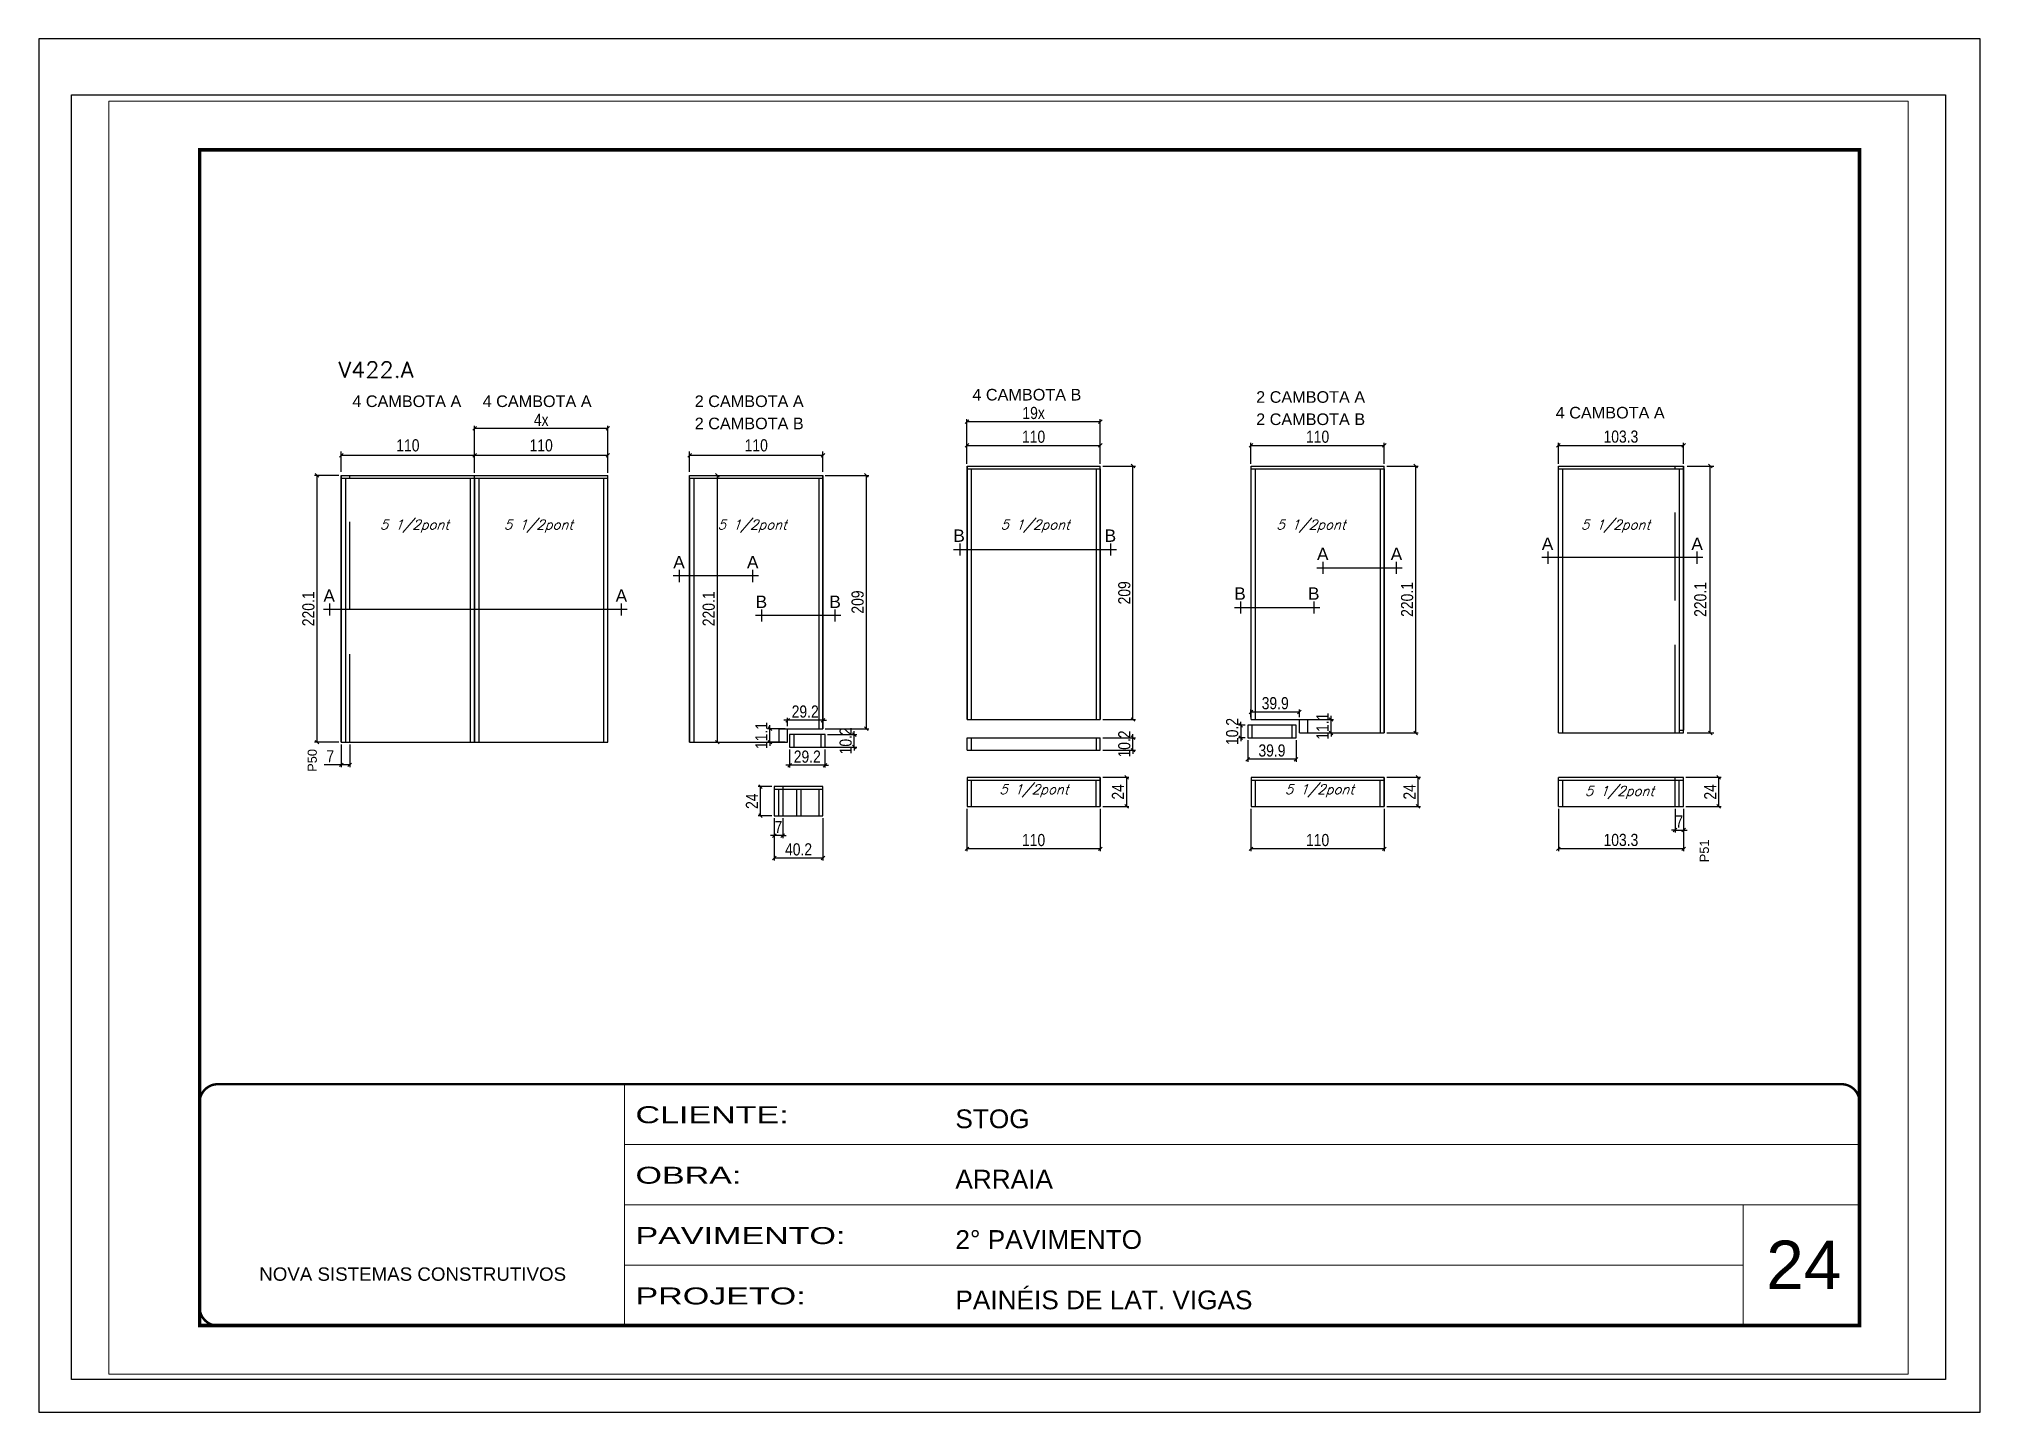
# Paper-space layout '01 (24)' of a CAD drawing. Extents: x -1 to 296, y 0 to 210.
# The model-space entities are those that its viewports show. They can reach past a viewport. Long polylines and large blocks are cut down to what shows.
import ezdxf
from ezdxf.enums import TextEntityAlignment as Align

# ---------------------------------------------------------------- set-up
doc = ezdxf.new("R2010")
doc.units = 0
for name, pattern in [('CONTINUO', [0]), ('DASHED', [0.75, 0.5, -0.25]), ('HIDDEN', [0.375, 0.25, -0.125])]:
    doc.linetypes.add(name, pattern=pattern)
doc.layers.get('0').update_dxf_attribs({"linetype": 'CONTINUOUS'})
doc.layers.get('Defpoints').update_dxf_attribs({"linetype": 'CONTINUOUS'})
for name, color, linetype, lineweight in [('CARIMBO', 255, 'CONTINUOUS', 9), ('Folhas', 255, 'CONTINUOUS', 9), ('SARRAFO DE PRESSAO', 251, 'DASHED', 9), ('Texto Seção', 7, 'CONTINUOUS', 15)]:
    doc.layers.add(name, color=color, linetype=linetype, lineweight=lineweight)
for name, color, linetype in [('COTA', 241, 'CONTINUOUS'), ('detalhes', 4, 'CONTINUOUS'), ('NOMENCLATURA', 7, 'CONTINUOUS'), ('Painéis', 200, 'CONTINUOUS'), ('SARR_2.2x7', 40, 'CONTINUOUS'), ('SARR_3.5x7', 81, 'CONTINUOUS'), ('texto', 7, 'CONTINUOUS')]:
    doc.layers.add(name, color=color, linetype=linetype)
doc.styles.add('ARIAL', font='arial.ttf')
doc.styles.add('COTA TECNICA', font='techl___.ttf', dxfattribs={"height": 10})
doc.styles.add('REGUA-120', font='ROMANS.shx', dxfattribs={"height": 15})
doc.styles.add('ROMANS', font='romans.shx')
doc.styles.add('Tecnologia', font='')
doc.styles.get('Tecnologia').set_extended_font_data('Forgotten Futurist')
doc.dimstyles.new('PAINEL', dxfattribs={"dimtxt": 10, "dimasz": 3, "dimexe": 3, "dimexo": 3, "dimgap": 3, "dimtad": 1, "dimdec": 1, "dimzin": 12, "dimdsep": 46, "dimtxsty": 'COTA TECNICA', "dimblk1": 'OBLIQUE', "dimblk2": 'OBLIQUE', "dimsah": 1, "dimcen": 0.9, "dimclrd": 4, "dimclre": 4, "dimclrt": 240, "dimadec": 1, "dimazin": 3, "dimtfac": 1, "dimtdec": 1, "dimtmove": 0, "dimatfit": 3, "dimfxl": 1, "dimtolj": 1, "dimtzin": 12, "dimarcsym": 0})

psp = doc.layouts.new('01 (24)')

msp = doc.modelspace()

# ---------------------------------------------------------------- texts
at = {"layer": 'CARIMBO', "style": 'ARIAL'}
msp.add_text('24', height=40, dxfattribs=at).set_placement((10395.07, 7673.82))
at = {"layer": 'detalhes', "color": 0, "linetype": 'Continuous', "style": 'ARIAL'}
for s, p in [('B', (9728.98, 8295.36)), ('B', (9853.85, 8295.36)), ('A', (10029.12, 8280.28)), ('A', (10089.95, 8280.28)), ('A', (10214.64, 8288.62)), ('A', (10338.11, 8288.62)), ('A', (9497.84, 8273.52)), ('A', (9558.67, 8273.52)), ('B', (9960.84, 8247.58)), ('B', (10021.67, 8247.58)), ('A', (9209.12, 8245.88)), ('A', (9450.28, 8245.88)), ('B', (9565.83, 8240.82)), ('B', (9626.66, 8240.82))]:
    msp.add_text(s, height=10.22, dxfattribs=at).set_placement(p, align=Align.MIDDLE_CENTER)
at = {"layer": 'NOMENCLATURA', "linetype": 'Continuous', "style": 'ARIAL'}
for s, p in [('4 CAMBOTA B', (9739.95, 8406.85)), ('2 CAMBOTA A', (9974.17, 8404.94)), ('4 CAMBOTA A', (9228.21, 8401.45)), ('4 CAMBOTA A', (9335.77, 8401.45)), ('2 CAMBOTA A', (9510.8, 8401.45)), ('2 CAMBOTA B', (9974.17, 8386.6)), ('4 CAMBOTA A', (10221.39, 8392.03)), ('2 CAMBOTA B', (9510.8, 8383.12))]:
    msp.add_text(s, height=9.5771, dxfattribs=at).set_placement(p)
for s, p in [('P50', (9198.9, 8100.53)), ('P51', (10347.84, 8025.93))]:
    msp.add_text(s, height=7.567, rotation=90, dxfattribs=at).set_placement(p)
at = {"layer": 'texto', "color": 2, "char_height": 8, "attachment_point": 5, "style": 'ROMANS'}
for insert in [(9279.53, 8303.18), (9381.9, 8303.18), (9558.27, 8303.18), (9791.83, 8303.18), (10019.45, 8303.18), (10270.81, 8303.18), (9790.79, 8084.83), (10026.44, 8084.83), (10274.08, 8083.47)]:
    msp.add_mtext('{\\Q19;\\C256;5 1/2pont}', dxfattribs=dict(at, insert=insert))
at = {"layer": 'Texto Seção', "style": 'REGUA-120', "width": 1.05}
msp.add_text('V422.A', height=13, dxfattribs=at).set_placement((9216.71, 8425.73))

# ---------------------------------------------------------------- blocks, each defined once
blk = doc.blocks.new('9999999999')
at = {"color": 30, "linetype": 'CONTINUO'}
for p, q in [((98564.6, 34230.2), (98564.6, 34429.4)), ((98564.6, 34379.6), (99584, 34379.6)), ((98564.6, 34329.8), (99488, 34329.8)), ((99584, 34329.8), (99488, 34329.8)), ((99488, 34329.8), (99488, 34230.2)), ((98564.6, 34280), (99488, 34280))]:
    blk.add_line(p, q, dxfattribs=at)
at = {"color": 30, "linetype": 'CONTINUO', "const_width": 2}
blk.add_lwpolyline([(99584, 34230.2), (99584, 34414.4, 0.414214), (99569, 34429.4), (98229, 34429.4, 0.414214), (98214, 34414.4), (98214, 34245.2, 0.414214), (98229, 34230.2), (99584, 34230.2)], format="xyb", dxfattribs=at)
at = {"layer": 'Folhas'}
blk.add_lwpolyline([(98139, 34190.2), (99624, 34190.2), (99624, 35240.2), (98139, 35240.2)], close=True, dxfattribs=at)
at = {"layer": 'Folhas', "color": 30, "const_width": 3}
blk.add_lwpolyline([(98214, 34230.2), (99584, 34230.2), (99584, 35200.2), (98214, 35200.2)], close=True, dxfattribs=at)
at = {"color": 7, "linetype": 'Continuous', "ltscale": 5, "style": 'ARIAL'}
for s, height, p in [('STOG', 15.48, (98837.7, 34393.1)), ('ARRAIA', 15.48, (98837.7, 34343.3)), ('2° PAVIMENTO', 15.483, (98837.7, 34293.5)), ('NOVA SISTEMAS CONSTRUTIVOS', 11.059, (98263.2, 34267.2)), ('PAINÉIS DE LAT. VIGAS', 15.483, (98837.7, 34243.7))]:
    blk.add_text(s, height=height, dxfattribs=at).set_placement(p)
at = {"layer": 'Folhas', "color": 7, "style": 'Tecnologia', "width": 1.5}
for s, p in [('CLIENTE:', (98573.7, 34397.2)), ('OBRA:', (98573.7, 34347.3)), ('PAVIMENTO:', (98573.7, 34297.5)), ('PROJETO:', (98573.7, 34247.7))]:
    blk.add_text(s, height=14, dxfattribs=at).set_placement(p)
blk = doc.blocks.new('_Oblique')
at = {"color": 0, "linetype": 'ByBlock', "lineweight": -2}
blk.add_line((-0.5, -0.5), (0.5, 0.5), dxfattribs=at)
blk = doc.blocks.new('*D1738')
at = {"layer": 'COTA', "color": 4, "linetype": 'ByBlock', "lineweight": -2, "transparency": 16777216}
for p, q in [((9219.1, 8348.1), (9219.1, 8364.7)), ((9329.1, 8348.1), (9329.1, 8364.7)), ((9219.1, 8361.7), (9329.1, 8361.7))]:
    blk.add_line(p, q, dxfattribs=at)
at = {"layer": 'Defpoints', "color": 0, "linetype": 'ByBlock', "transparency": 16777216}
for p in [(9329.1, 8361.7), (9219.1, 8345.1), (9329.1, 8345.1)]:
    blk.add_point(p, dxfattribs=at)
at = {"layer": 'COTA', "color": 4, "linetype": 'ByBlock', "lineweight": -2, "transparency": 16777216, "xscale": 3, "yscale": 3, "zscale": 3, "rotation": 180}
blk.add_blockref('_Oblique', (9219.1, 8361.7), dxfattribs=at)
at = {"layer": 'COTA', "color": 4, "linetype": 'ByBlock', "lineweight": -2, "transparency": 16777216, "xscale": 3, "yscale": 3, "zscale": 3}
blk.add_blockref('_Oblique', (9329.1, 8361.7), dxfattribs=at)
at = {"layer": 'COTA', "color": 240, "linetype": 'ByBlock', "transparency": 16777216, "insert": (9274.1, 8369.8), "char_height": 10, "attachment_point": 5, "style": 'COTA TECNICA'}
blk.add_mtext('\\A1;110', dxfattribs=at)
blk = doc.blocks.new('*D1739')
at = {"layer": 'COTA', "color": 4, "linetype": 'ByBlock', "lineweight": -2, "transparency": 16777216}
for p, q in [((9329.1, 8348.1), (9329.1, 8364.7)), ((9439.1, 8348.1), (9439.1, 8364.7)), ((9329.1, 8361.7), (9439.1, 8361.7))]:
    blk.add_line(p, q, dxfattribs=at)
at = {"layer": 'Defpoints', "color": 0, "linetype": 'ByBlock', "transparency": 16777216}
for p in [(9439.1, 8361.7), (9329.1, 8345.1), (9439.1, 8345.1)]:
    blk.add_point(p, dxfattribs=at)
at = {"layer": 'COTA', "color": 4, "linetype": 'ByBlock', "lineweight": -2, "transparency": 16777216, "xscale": 3, "yscale": 3, "zscale": 3, "rotation": 180}
blk.add_blockref('_Oblique', (9329.1, 8361.7), dxfattribs=at)
at = {"layer": 'COTA', "color": 4, "linetype": 'ByBlock', "lineweight": -2, "transparency": 16777216, "xscale": 3, "yscale": 3, "zscale": 3}
blk.add_blockref('_Oblique', (9439.1, 8361.7), dxfattribs=at)
at = {"layer": 'COTA', "color": 240, "linetype": 'ByBlock', "transparency": 16777216, "insert": (9384.1, 8369.8), "char_height": 10, "attachment_point": 5, "style": 'COTA TECNICA'}
blk.add_mtext('\\A1;110', dxfattribs=at)
blk = doc.blocks.new('*D1740')
at = {"layer": 'COTA', "color": 4, "linetype": 'ByBlock', "lineweight": -2, "transparency": 16777216}
for p, q in [((9506.6, 8348.1), (9506.6, 8364.7)), ((9616.6, 8348.1), (9616.6, 8364.7)), ((9506.6, 8361.7), (9616.6, 8361.7))]:
    blk.add_line(p, q, dxfattribs=at)
at = {"layer": 'Defpoints', "color": 0, "linetype": 'ByBlock', "transparency": 16777216}
for p in [(9616.6, 8361.7), (9506.6, 8345.1), (9616.6, 8345.1)]:
    blk.add_point(p, dxfattribs=at)
at = {"layer": 'COTA', "color": 4, "linetype": 'ByBlock', "lineweight": -2, "transparency": 16777216, "xscale": 3, "yscale": 3, "zscale": 3, "rotation": 180}
blk.add_blockref('_Oblique', (9506.6, 8361.7), dxfattribs=at)
at = {"layer": 'COTA', "color": 4, "linetype": 'ByBlock', "lineweight": -2, "transparency": 16777216, "xscale": 3, "yscale": 3, "zscale": 3}
blk.add_blockref('_Oblique', (9616.6, 8361.7), dxfattribs=at)
at = {"layer": 'COTA', "color": 240, "linetype": 'ByBlock', "transparency": 16777216, "insert": (9561.6, 8369.8), "char_height": 10, "attachment_point": 5, "style": 'COTA TECNICA'}
blk.add_mtext('\\A1;110', dxfattribs=at)
blk = doc.blocks.new('*D1742')
at = {"layer": 'COTA', "color": 4, "linetype": 'Continuous', "lineweight": -2, "transparency": 16777216}
for p, q in [((9329.1, 8347.1), (9329.1, 8385.9)), ((9329.1, 8383.9), (9439.1, 8383.9)), ((9439.1, 8347.1), (9439.1, 8385.9))]:
    blk.add_line(p, q, dxfattribs=at)
at = {"layer": 'Defpoints', "color": 0, "linetype": 'Continuous', "transparency": 16777216}
for p in [(9439.1, 8383.9), (9329.1, 8345.1), (9439.1, 8345.1)]:
    blk.add_point(p, dxfattribs=at)
at = {"layer": 'COTA', "color": 4, "linetype": 'Continuous', "lineweight": -2, "transparency": 16777216, "xscale": 3, "yscale": 3, "zscale": 3, "rotation": 180}
blk.add_blockref('_Oblique', (9329.1, 8383.9), dxfattribs=at)
at = {"layer": 'COTA', "color": 4, "linetype": 'Continuous', "lineweight": -2, "transparency": 16777216, "xscale": 3, "yscale": 3, "zscale": 3}
blk.add_blockref('_Oblique', (9439.1, 8383.9), dxfattribs=at)
at = {"layer": 'COTA', "color": 240, "linetype": 'Continuous', "transparency": 16777216, "insert": (9384.1, 8390.9), "char_height": 10, "attachment_point": 5, "style": 'COTA TECNICA'}
blk.add_mtext('\\A1;4x', dxfattribs=at)
blk = doc.blocks.new('*D1743')
at = {"layer": 'COTA', "color": 4, "linetype": 'Continuous', "lineweight": -2, "transparency": 16777216}
for p, q in [((9219.1, 8123), (9219.1, 8104.3)), ((9226.1, 8123), (9226.1, 8104.3)), ((9219.1, 8106.3), (9205.1, 8106.3)), ((9226.1, 8106.3), (9219.1, 8106.3))]:
    blk.add_line(p, q, dxfattribs=at)
at = {"layer": 'Defpoints', "color": 0, "linetype": 'Continuous', "transparency": 16777216}
for p in [(9219.1, 8125), (9226.1, 8125), (9226.1, 8106.3)]:
    blk.add_point(p, dxfattribs=at)
at = {"layer": 'COTA', "color": 4, "linetype": 'Continuous', "lineweight": -2, "transparency": 16777216, "xscale": 3, "yscale": 3, "zscale": 3, "rotation": 180}
blk.add_blockref('_Oblique', (9219.1, 8106.3), dxfattribs=at)
at = {"layer": 'COTA', "color": 4, "linetype": 'Continuous', "lineweight": -2, "transparency": 16777216, "xscale": 3, "yscale": 3, "zscale": 3}
blk.add_blockref('_Oblique', (9226.1, 8106.3), dxfattribs=at)
at = {"layer": 'COTA', "color": 240, "linetype": 'Continuous', "transparency": 16777216, "insert": (9210, 8113.4), "char_height": 10, "attachment_point": 5, "style": 'COTA TECNICA'}
blk.add_mtext('\\A1;7', dxfattribs=at)
blk = doc.blocks.new('*D1744')
at = {"layer": 'COTA', "color": 4, "linetype": 'Continuous', "lineweight": -2, "transparency": 16777216}
for p, q in [((9576.4, 8062.3), (9576.4, 8027.4)), ((9616.6, 8062.3), (9616.6, 8027.4)), ((9616.6, 8029.4), (9576.4, 8029.4))]:
    blk.add_line(p, q, dxfattribs=at)
at = {"layer": 'Defpoints', "color": 0, "linetype": 'Continuous', "transparency": 16777216}
for p in [(9576.4, 8064.3), (9616.6, 8064.3), (9576.4, 8029.4)]:
    blk.add_point(p, dxfattribs=at)
at = {"layer": 'COTA', "color": 4, "linetype": 'Continuous', "lineweight": -2, "transparency": 16777216, "xscale": 3, "yscale": 3, "zscale": 3, "rotation": 180}
blk.add_blockref('_Oblique', (9576.4, 8029.4), dxfattribs=at)
at = {"layer": 'COTA', "color": 4, "linetype": 'Continuous', "lineweight": -2, "transparency": 16777216, "xscale": 3, "yscale": 3, "zscale": 3}
blk.add_blockref('_Oblique', (9616.6, 8029.4), dxfattribs=at)
at = {"layer": 'COTA', "color": 240, "linetype": 'Continuous', "transparency": 16777216, "insert": (9596.5, 8036.5), "char_height": 10, "attachment_point": 5, "style": 'COTA TECNICA'}
blk.add_mtext('\\A1;40.2', dxfattribs=at)
blk = doc.blocks.new('*D1745')
at = {"layer": 'COTA', "color": 4, "linetype": 'Continuous', "lineweight": -2, "transparency": 16777216}
for p, q in [((9576.4, 8062.3), (9576.4, 8045.9)), ((9583.4, 8062.3), (9583.4, 8045.9)), ((9576.4, 8047.9), (9573.4, 8047.9)), ((9583.4, 8047.9), (9576.4, 8047.9)), ((9583.4, 8047.9), (9586.4, 8047.9))]:
    blk.add_line(p, q, dxfattribs=at)
at = {"layer": 'Defpoints', "color": 0, "linetype": 'Continuous', "transparency": 16777216}
for p in [(9576.4, 8064.3), (9583.4, 8064.3), (9576.4, 8047.9)]:
    blk.add_point(p, dxfattribs=at)
at = {"layer": 'COTA', "color": 4, "linetype": 'Continuous', "lineweight": -2, "transparency": 16777216, "xscale": 3, "yscale": 3, "zscale": 3}
blk.add_blockref('_Oblique', (9576.4, 8047.9), dxfattribs=at)
at = {"layer": 'COTA', "color": 4, "linetype": 'Continuous', "lineweight": -2, "transparency": 16777216, "xscale": 3, "yscale": 3, "zscale": 3, "rotation": 180}
blk.add_blockref('_Oblique', (9583.4, 8047.9), dxfattribs=at)
at = {"layer": 'COTA', "color": 240, "linetype": 'Continuous', "transparency": 16777216, "insert": (9579.9, 8055), "char_height": 10, "attachment_point": 5, "style": 'COTA TECNICA'}
blk.add_mtext('\\A1;7', dxfattribs=at)
blk = doc.blocks.new('*D1746')
at = {"layer": 'COTA', "color": 4, "linetype": 'Continuous', "lineweight": -2, "transparency": 16777216}
for p, q in [((9217.1, 8345.1), (9197.1, 8345.1)), ((9199.1, 8125), (9199.1, 8345.1)), ((9217.1, 8125), (9197.1, 8125))]:
    blk.add_line(p, q, dxfattribs=at)
at = {"layer": 'Defpoints', "color": 0, "linetype": 'Continuous', "transparency": 16777216}
for p in [(9199.1, 8345.1), (9219.1, 8345.1), (9219.1, 8125)]:
    blk.add_point(p, dxfattribs=at)
at = {"layer": 'COTA', "color": 4, "linetype": 'Continuous', "lineweight": -2, "transparency": 16777216, "xscale": 3, "yscale": 3, "zscale": 3}
for p, rotation in [((9199.1, 8345.1), 90), ((9199.1, 8125), 270)]:
    blk.add_blockref('_Oblique', p, dxfattribs=dict(at, rotation=rotation))
at = {"layer": 'COTA', "color": 240, "linetype": 'Continuous', "transparency": 16777216, "insert": (9192, 8235), "char_height": 10, "attachment_point": 5, "rotation": 90, "style": 'COTA TECNICA'}
blk.add_mtext('\\A1;220.1', dxfattribs=at)
blk = doc.blocks.new('*D1747')
at = {"layer": 'COTA', "color": 4, "linetype": 'ByBlock', "lineweight": -2, "transparency": 16777216}
for p, q in [((10329.9, 8352.7), (10351.9, 8352.7)), ((10348.9, 8132.6), (10348.9, 8352.7)), ((10329.9, 8132.6), (10351.9, 8132.6))]:
    blk.add_line(p, q, dxfattribs=at)
at = {"layer": 'Defpoints', "color": 0, "linetype": 'ByBlock', "transparency": 16777216}
for p in [(10326.9, 8352.7), (10348.9, 8352.7), (10326.9, 8132.6)]:
    blk.add_point(p, dxfattribs=at)
at = {"layer": 'COTA', "color": 4, "linetype": 'ByBlock', "lineweight": -2, "transparency": 16777216, "xscale": 3, "yscale": 3, "zscale": 3}
for p, rotation in [((10348.9, 8352.7), 90), ((10348.9, 8132.6), 270)]:
    blk.add_blockref('_Oblique', p, dxfattribs=dict(at, rotation=rotation))
at = {"layer": 'COTA', "color": 240, "linetype": 'ByBlock', "transparency": 16777216, "insert": (10340.8, 8242.7), "char_height": 10, "attachment_point": 5, "rotation": 90, "style": 'COTA TECNICA'}
blk.add_mtext('\\A1;220.1', dxfattribs=at)
blk = doc.blocks.new('*D1741')
at = {"layer": 'COTA', "color": 4, "linetype": 'Continuous', "lineweight": -2, "transparency": 16777216}
for p, q in [((9618.6, 8345.1), (9654.5, 8345.1)), ((9652.5, 8136.1), (9652.5, 8345.1)), ((9618.6, 8136.1), (9654.5, 8136.1))]:
    blk.add_line(p, q, dxfattribs=at)
at = {"layer": 'Defpoints', "color": 0, "linetype": 'Continuous', "transparency": 16777216}
for p in [(9616.6, 8345.1), (9652.5, 8345.1), (9616.6, 8136.1)]:
    blk.add_point(p, dxfattribs=at)
at = {"layer": 'COTA', "color": 4, "linetype": 'Continuous', "lineweight": -2, "transparency": 16777216, "xscale": 3, "yscale": 3, "zscale": 3}
for p, rotation in [((9652.5, 8345.1), 90), ((9652.5, 8136.1), 270)]:
    blk.add_blockref('_Oblique', p, dxfattribs=dict(at, rotation=rotation))
at = {"layer": 'COTA', "color": 240, "linetype": 'Continuous', "transparency": 16777216, "insert": (9645.3, 8240.6), "char_height": 10, "attachment_point": 5, "rotation": 90, "style": 'COTA TECNICA'}
blk.add_mtext('\\A1;209', dxfattribs=at)
blk = doc.blocks.new('*D1749')
at = {"layer": 'COTA', "color": 4, "linetype": 'Continuous', "lineweight": -2, "transparency": 16777216}
for p, q in [((9735.5, 8354.7), (9735.5, 8371.8)), ((9735.5, 8369.8), (9845.5, 8369.8)), ((9845.5, 8354.7), (9845.5, 8371.8))]:
    blk.add_line(p, q, dxfattribs=at)
at = {"layer": 'Defpoints', "color": 0, "linetype": 'Continuous', "transparency": 16777216}
for p in [(9845.5, 8369.8), (9735.5, 8352.7), (9845.5, 8352.7)]:
    blk.add_point(p, dxfattribs=at)
at = {"layer": 'COTA', "color": 4, "linetype": 'Continuous', "lineweight": -2, "transparency": 16777216, "xscale": 3, "yscale": 3, "zscale": 3, "rotation": 180}
blk.add_blockref('_Oblique', (9735.5, 8369.8), dxfattribs=at)
at = {"layer": 'COTA', "color": 4, "linetype": 'Continuous', "lineweight": -2, "transparency": 16777216, "xscale": 3, "yscale": 3, "zscale": 3}
blk.add_blockref('_Oblique', (9845.5, 8369.8), dxfattribs=at)
at = {"layer": 'COTA', "color": 240, "linetype": 'Continuous', "transparency": 16777216, "insert": (9790.5, 8376.9), "char_height": 10, "attachment_point": 5, "style": 'COTA TECNICA'}
blk.add_mtext('\\A1;110', dxfattribs=at)
blk = doc.blocks.new('*D1750')
at = {"layer": 'COTA', "color": 4, "linetype": 'Continuous', "lineweight": -2, "transparency": 16777216}
for p, q in [((9735.5, 8354.7), (9735.5, 8391.4)), ((9735.5, 8389.4), (9845.5, 8389.4)), ((9845.5, 8354.7), (9845.5, 8391.4))]:
    blk.add_line(p, q, dxfattribs=at)
at = {"layer": 'Defpoints', "color": 0, "linetype": 'Continuous', "transparency": 16777216}
for p in [(9845.5, 8389.4), (9735.5, 8352.7), (9845.5, 8352.7)]:
    blk.add_point(p, dxfattribs=at)
at = {"layer": 'COTA', "color": 4, "linetype": 'Continuous', "lineweight": -2, "transparency": 16777216, "xscale": 3, "yscale": 3, "zscale": 3, "rotation": 180}
blk.add_blockref('_Oblique', (9735.5, 8389.4), dxfattribs=at)
at = {"layer": 'COTA', "color": 4, "linetype": 'Continuous', "lineweight": -2, "transparency": 16777216, "xscale": 3, "yscale": 3, "zscale": 3}
blk.add_blockref('_Oblique', (9845.5, 8389.4), dxfattribs=at)
at = {"layer": 'COTA', "color": 240, "linetype": 'Continuous', "transparency": 16777216, "insert": (9790.5, 8396.5), "char_height": 10, "attachment_point": 5, "style": 'COTA TECNICA'}
blk.add_mtext('\\A1;19x', dxfattribs=at)
blk = doc.blocks.new('*D1748')
at = {"layer": 'COTA', "color": 4, "linetype": 'Continuous', "lineweight": -2, "transparency": 16777216}
for p, q in [((9969.9, 8354.7), (9969.9, 8371.8)), ((9969.9, 8369.8), (10079.9, 8369.8)), ((10079.9, 8354.7), (10079.9, 8371.8))]:
    blk.add_line(p, q, dxfattribs=at)
at = {"layer": 'Defpoints', "color": 0, "linetype": 'Continuous', "transparency": 16777216}
for p in [(10079.9, 8369.8), (9969.9, 8352.7), (10079.9, 8352.7)]:
    blk.add_point(p, dxfattribs=at)
at = {"layer": 'COTA', "color": 4, "linetype": 'Continuous', "lineweight": -2, "transparency": 16777216, "xscale": 3, "yscale": 3, "zscale": 3, "rotation": 180}
blk.add_blockref('_Oblique', (9969.9, 8369.8), dxfattribs=at)
at = {"layer": 'COTA', "color": 4, "linetype": 'Continuous', "lineweight": -2, "transparency": 16777216, "xscale": 3, "yscale": 3, "zscale": 3}
blk.add_blockref('_Oblique', (10079.9, 8369.8), dxfattribs=at)
at = {"layer": 'COTA', "color": 240, "linetype": 'Continuous', "transparency": 16777216, "insert": (10024.9, 8376.9), "char_height": 10, "attachment_point": 5, "style": 'COTA TECNICA'}
blk.add_mtext('\\A1;110', dxfattribs=at)
blk = doc.blocks.new('*D1751')
at = {"layer": 'COTA', "color": 4, "linetype": 'Continuous', "lineweight": -2, "transparency": 16777216}
for p, q in [((10223.6, 8354.7), (10223.6, 8371.8)), ((10223.6, 8369.8), (10326.9, 8369.8)), ((10326.9, 8354.7), (10326.9, 8371.8))]:
    blk.add_line(p, q, dxfattribs=at)
at = {"layer": 'Defpoints', "color": 0, "linetype": 'Continuous', "transparency": 16777216}
for p in [(10326.9, 8369.8), (10223.6, 8352.7), (10326.9, 8352.7)]:
    blk.add_point(p, dxfattribs=at)
at = {"layer": 'COTA', "color": 4, "linetype": 'Continuous', "lineweight": -2, "transparency": 16777216, "xscale": 3, "yscale": 3, "zscale": 3, "rotation": 180}
blk.add_blockref('_Oblique', (10223.6, 8369.8), dxfattribs=at)
at = {"layer": 'COTA', "color": 4, "linetype": 'Continuous', "lineweight": -2, "transparency": 16777216, "xscale": 3, "yscale": 3, "zscale": 3}
blk.add_blockref('_Oblique', (10326.9, 8369.8), dxfattribs=at)
at = {"layer": 'COTA', "color": 240, "linetype": 'Continuous', "transparency": 16777216, "insert": (10275.2, 8377), "char_height": 10, "attachment_point": 5, "style": 'COTA TECNICA'}
blk.add_mtext('\\A1;103.3', dxfattribs=at)
blk = doc.blocks.new('*D1752')
at = {"layer": 'COTA', "color": 4, "linetype": 'Continuous', "lineweight": -2, "transparency": 16777216}
for p, q in [((9735.5, 8070), (9735.5, 8035)), ((9845.5, 8070), (9845.5, 8035)), ((9845.5, 8037), (9735.5, 8037))]:
    blk.add_line(p, q, dxfattribs=at)
at = {"layer": 'Defpoints', "color": 0, "linetype": 'Continuous', "transparency": 16777216}
for p in [(9735.5, 8072), (9845.5, 8072), (9735.5, 8037)]:
    blk.add_point(p, dxfattribs=at)
at = {"layer": 'COTA', "color": 4, "linetype": 'Continuous', "lineweight": -2, "transparency": 16777216, "xscale": 3, "yscale": 3, "zscale": 3, "rotation": 180}
blk.add_blockref('_Oblique', (9735.5, 8037), dxfattribs=at)
at = {"layer": 'COTA', "color": 4, "linetype": 'Continuous', "lineweight": -2, "transparency": 16777216, "xscale": 3, "yscale": 3, "zscale": 3}
blk.add_blockref('_Oblique', (9845.5, 8037), dxfattribs=at)
at = {"layer": 'COTA', "color": 240, "linetype": 'Continuous', "transparency": 16777216, "insert": (9790.5, 8044.2), "char_height": 10, "attachment_point": 5, "style": 'COTA TECNICA'}
blk.add_mtext('\\A1;110', dxfattribs=at)
blk = doc.blocks.new('*D1753')
at = {"layer": 'COTA', "color": 4, "linetype": 'Continuous', "lineweight": -2, "transparency": 16777216}
for p, q in [((9969.9, 8070), (9969.9, 8035)), ((10079.9, 8070), (10079.9, 8035)), ((10079.9, 8037), (9969.9, 8037))]:
    blk.add_line(p, q, dxfattribs=at)
at = {"layer": 'Defpoints', "color": 0, "linetype": 'Continuous', "transparency": 16777216}
for p in [(9969.9, 8072), (10079.9, 8072), (9969.9, 8037)]:
    blk.add_point(p, dxfattribs=at)
at = {"layer": 'COTA', "color": 4, "linetype": 'Continuous', "lineweight": -2, "transparency": 16777216, "xscale": 3, "yscale": 3, "zscale": 3, "rotation": 180}
blk.add_blockref('_Oblique', (9969.9, 8037), dxfattribs=at)
at = {"layer": 'COTA', "color": 4, "linetype": 'Continuous', "lineweight": -2, "transparency": 16777216, "xscale": 3, "yscale": 3, "zscale": 3}
blk.add_blockref('_Oblique', (10079.9, 8037), dxfattribs=at)
at = {"layer": 'COTA', "color": 240, "linetype": 'Continuous', "transparency": 16777216, "insert": (10024.9, 8044.2), "char_height": 10, "attachment_point": 5, "style": 'COTA TECNICA'}
blk.add_mtext('\\A1;110', dxfattribs=at)
blk = doc.blocks.new('*D1754')
at = {"layer": 'COTA', "color": 4, "linetype": 'Continuous', "lineweight": -2, "transparency": 16777216}
for p, q in [((10223.6, 8070), (10223.6, 8035)), ((10326.9, 8070), (10326.9, 8035)), ((10326.9, 8037), (10223.6, 8037))]:
    blk.add_line(p, q, dxfattribs=at)
at = {"layer": 'Defpoints', "color": 0, "linetype": 'Continuous', "transparency": 16777216}
for p in [(10223.6, 8072), (10326.9, 8072), (10223.6, 8037)]:
    blk.add_point(p, dxfattribs=at)
at = {"layer": 'COTA', "color": 4, "linetype": 'Continuous', "lineweight": -2, "transparency": 16777216, "xscale": 3, "yscale": 3, "zscale": 3, "rotation": 180}
blk.add_blockref('_Oblique', (10223.6, 8037), dxfattribs=at)
at = {"layer": 'COTA', "color": 4, "linetype": 'Continuous', "lineweight": -2, "transparency": 16777216, "xscale": 3, "yscale": 3, "zscale": 3}
blk.add_blockref('_Oblique', (10326.9, 8037), dxfattribs=at)
at = {"layer": 'COTA', "color": 240, "linetype": 'Continuous', "transparency": 16777216, "insert": (10275.2, 8044.3), "char_height": 10, "attachment_point": 5, "style": 'COTA TECNICA'}
blk.add_mtext('\\A1;103.3', dxfattribs=at)
blk = doc.blocks.new('*D1755')
at = {"layer": 'COTA', "color": 4, "linetype": 'Continuous', "lineweight": -2, "transparency": 16777216}
for p, q in [((10319.9, 8070), (10319.9, 8050.5)), ((10326.9, 8070), (10326.9, 8050.5)), ((10319.9, 8052.5), (10316.9, 8052.5)), ((10319.9, 8052.5), (10326.9, 8052.5)), ((10326.9, 8052.5), (10329.9, 8052.5))]:
    blk.add_line(p, q, dxfattribs=at)
at = {"layer": 'Defpoints', "color": 0, "linetype": 'Continuous', "transparency": 16777216}
for p in [(10319.9, 8072), (10326.9, 8072), (10326.9, 8052.5)]:
    blk.add_point(p, dxfattribs=at)
at = {"layer": 'COTA', "color": 4, "linetype": 'Continuous', "lineweight": -2, "transparency": 16777216, "xscale": 3, "yscale": 3, "zscale": 3}
blk.add_blockref('_Oblique', (10319.9, 8052.5), dxfattribs=at)
at = {"layer": 'COTA', "color": 4, "linetype": 'Continuous', "lineweight": -2, "transparency": 16777216, "xscale": 3, "yscale": 3, "zscale": 3, "rotation": 180}
blk.add_blockref('_Oblique', (10326.9, 8052.5), dxfattribs=at)
at = {"layer": 'COTA', "color": 240, "linetype": 'Continuous', "transparency": 16777216, "insert": (10323.4, 8059.6), "char_height": 10, "attachment_point": 5, "style": 'COTA TECNICA'}
blk.add_mtext('\\A1;7', dxfattribs=at)
blk = doc.blocks.new('*D1756')
at = {"layer": 'COTA', "color": 4, "linetype": 'Continuous', "lineweight": -2, "transparency": 16777216}
for p, q in [((9574.4, 8088.3), (9563.1, 8088.3)), ((9565.1, 8064.3), (9565.1, 8088.3)), ((9574.4, 8064.3), (9563.1, 8064.3))]:
    blk.add_line(p, q, dxfattribs=at)
at = {"layer": 'Defpoints', "color": 0, "linetype": 'Continuous', "transparency": 16777216}
for p in [(9565.1, 8088.3), (9576.4, 8088.3), (9576.4, 8064.3)]:
    blk.add_point(p, dxfattribs=at)
at = {"layer": 'COTA', "color": 4, "linetype": 'Continuous', "lineweight": -2, "transparency": 16777216, "xscale": 3, "yscale": 3, "zscale": 3}
for p, rotation in [((9565.1, 8088.3), 90), ((9565.1, 8064.3), 270)]:
    blk.add_blockref('_Oblique', p, dxfattribs=dict(at, rotation=rotation))
at = {"layer": 'COTA', "color": 240, "linetype": 'Continuous', "transparency": 16777216, "insert": (9558, 8076.3), "char_height": 10, "attachment_point": 5, "rotation": 90, "style": 'COTA TECNICA'}
blk.add_mtext('\\A1;24', dxfattribs=at)
blk = doc.blocks.new('*D1757')
at = {"layer": 'COTA', "color": 4, "linetype": 'Continuous', "lineweight": -2, "transparency": 16777216}
for p, q in [((10328.9, 8096), (10357.9, 8096)), ((10355.9, 8072), (10355.9, 8096)), ((10328.9, 8072), (10357.9, 8072))]:
    blk.add_line(p, q, dxfattribs=at)
at = {"layer": 'Defpoints', "color": 0, "linetype": 'Continuous', "transparency": 16777216}
for p in [(10326.9, 8096), (10355.9, 8096), (10326.9, 8072)]:
    blk.add_point(p, dxfattribs=at)
at = {"layer": 'COTA', "color": 4, "linetype": 'Continuous', "lineweight": -2, "transparency": 16777216, "xscale": 3, "yscale": 3, "zscale": 3}
for p, rotation in [((10355.9, 8096), 90), ((10355.9, 8072), 270)]:
    blk.add_blockref('_Oblique', p, dxfattribs=dict(at, rotation=rotation))
at = {"layer": 'COTA', "color": 240, "linetype": 'Continuous', "transparency": 16777216, "insert": (10348.9, 8084), "char_height": 10, "attachment_point": 5, "rotation": 90, "style": 'COTA TECNICA'}
blk.add_mtext('\\A1;24', dxfattribs=at)
blk = doc.blocks.new('*D1736')
at = {"layer": 'COTA', "color": 4, "linetype": 'Continuous', "lineweight": -2, "transparency": 16777216}
for p, q in [((9620.3, 8131.2), (9644.5, 8131.2)), ((9642.5, 8131.2), (9642.5, 8134.2)), ((9642.5, 8121), (9642.5, 8131.2)), ((9618.6, 8121), (9644.5, 8121)), ((9642.5, 8121), (9642.5, 8118))]:
    blk.add_line(p, q, dxfattribs=at)
at = {"layer": 'Defpoints', "color": 0, "linetype": 'Continuous', "transparency": 16777216}
for p in [(9618.3, 8131.2), (9642.5, 8131.2), (9616.6, 8121)]:
    blk.add_point(p, dxfattribs=at)
at = {"layer": 'COTA', "color": 4, "linetype": 'Continuous', "lineweight": -2, "transparency": 16777216, "xscale": 3, "yscale": 3, "zscale": 3}
for p, rotation in [((9642.5, 8131.2), 270), ((9642.5, 8121), 90)]:
    blk.add_blockref('_Oblique', p, dxfattribs=dict(at, rotation=rotation))
at = {"layer": 'COTA', "color": 240, "linetype": 'Continuous', "transparency": 16777216, "insert": (9635.4, 8126.1), "char_height": 10, "attachment_point": 5, "rotation": 90, "style": 'COTA TECNICA'}
blk.add_mtext('\\A1;10.2', dxfattribs=at)
blk = doc.blocks.new('*D1737')
at = {"layer": 'COTA', "color": 4, "linetype": 'Continuous', "lineweight": -2, "transparency": 16777216}
for p, q in [((9847.5, 8128.6), (9874.5, 8128.6)), ((9872.5, 8128.6), (9872.5, 8131.6)), ((9872.5, 8118.4), (9872.5, 8128.6)), ((9847.5, 8118.4), (9874.5, 8118.4)), ((9872.5, 8118.4), (9872.5, 8115.4))]:
    blk.add_line(p, q, dxfattribs=at)
at = {"layer": 'Defpoints', "color": 0, "linetype": 'Continuous', "transparency": 16777216}
for p in [(9845.5, 8128.6), (9872.5, 8128.6), (9845.5, 8118.4)]:
    blk.add_point(p, dxfattribs=at)
at = {"layer": 'COTA', "color": 4, "linetype": 'Continuous', "lineweight": -2, "transparency": 16777216, "xscale": 3, "yscale": 3, "zscale": 3}
for p, rotation in [((9872.5, 8128.6), 270), ((9872.5, 8118.4), 90)]:
    blk.add_blockref('_Oblique', p, dxfattribs=dict(at, rotation=rotation))
at = {"layer": 'COTA', "color": 240, "linetype": 'Continuous', "transparency": 16777216, "insert": (9865.4, 8123.5), "char_height": 10, "attachment_point": 5, "rotation": 90, "style": 'COTA TECNICA'}
blk.add_mtext('\\A1;10.2', dxfattribs=at)
blk = doc.blocks.new('*D1734')
at = {"layer": 'COTA', "color": 4, "linetype": 'Continuous', "lineweight": -2, "transparency": 16777216}
for p, q in [((9847.5, 8352.7), (9874.5, 8352.7)), ((9872.5, 8143.7), (9872.5, 8352.7)), ((9847.5, 8143.7), (9874.5, 8143.7))]:
    blk.add_line(p, q, dxfattribs=at)
at = {"layer": 'Defpoints', "color": 0, "linetype": 'Continuous', "transparency": 16777216}
for p in [(9845.5, 8352.7), (9872.5, 8352.7), (9845.5, 8143.7)]:
    blk.add_point(p, dxfattribs=at)
at = {"layer": 'COTA', "color": 4, "linetype": 'Continuous', "lineweight": -2, "transparency": 16777216, "xscale": 3, "yscale": 3, "zscale": 3}
for p, rotation in [((9872.5, 8352.7), 90), ((9872.5, 8143.7), 270)]:
    blk.add_blockref('_Oblique', p, dxfattribs=dict(at, rotation=rotation))
at = {"layer": 'COTA', "color": 240, "linetype": 'Continuous', "transparency": 16777216, "insert": (9865.4, 8248.2), "char_height": 10, "attachment_point": 5, "rotation": 90, "style": 'COTA TECNICA'}
blk.add_mtext('\\A1;209', dxfattribs=at)
blk = doc.blocks.new('*D1735')
at = {"layer": 'COTA', "color": 4, "linetype": 'Continuous', "lineweight": -2, "transparency": 16777216}
for p, q in [((9508.6, 8345.1), (9531.5, 8345.1)), ((9529.5, 8125), (9529.5, 8345.1)), ((9508.6, 8125), (9531.5, 8125))]:
    blk.add_line(p, q, dxfattribs=at)
at = {"layer": 'Defpoints', "color": 0, "linetype": 'Continuous', "transparency": 16777216}
for p in [(9506.6, 8345.1), (9529.5, 8345.1), (9506.6, 8125)]:
    blk.add_point(p, dxfattribs=at)
at = {"layer": 'COTA', "color": 4, "linetype": 'Continuous', "lineweight": -2, "transparency": 16777216, "xscale": 3, "yscale": 3, "zscale": 3}
for p, rotation in [((9529.5, 8345.1), 90), ((9529.5, 8125), 270)]:
    blk.add_blockref('_Oblique', p, dxfattribs=dict(at, rotation=rotation))
at = {"layer": 'COTA', "color": 240, "linetype": 'Continuous', "transparency": 16777216, "insert": (9522.4, 8235), "char_height": 10, "attachment_point": 5, "rotation": 90, "style": 'COTA TECNICA'}
blk.add_mtext('\\A1;220.1', dxfattribs=at)
blk = doc.blocks.new('*D1724')
at = {"layer": 'COTA', "color": 4, "linetype": 'Continuous', "lineweight": -2, "transparency": 16777216}
for p, q in [((9589.1, 8119), (9589.1, 8104)), ((9618.3, 8119), (9618.3, 8104)), ((9589.1, 8106), (9586.1, 8106)), ((9618.3, 8106), (9589.1, 8106)), ((9618.3, 8106), (9621.3, 8106))]:
    blk.add_line(p, q, dxfattribs=at)
at = {"layer": 'Defpoints', "color": 0, "linetype": 'Continuous', "transparency": 16777216}
for p in [(9589.1, 8121), (9618.3, 8121), (9589.1, 8106)]:
    blk.add_point(p, dxfattribs=at)
at = {"layer": 'COTA', "color": 4, "linetype": 'Continuous', "lineweight": -2, "transparency": 16777216, "xscale": 3, "yscale": 3, "zscale": 3}
blk.add_blockref('_Oblique', (9589.1, 8106), dxfattribs=at)
at = {"layer": 'COTA', "color": 4, "linetype": 'Continuous', "lineweight": -2, "transparency": 16777216, "xscale": 3, "yscale": 3, "zscale": 3, "rotation": 180}
blk.add_blockref('_Oblique', (9618.3, 8106), dxfattribs=at)
at = {"layer": 'COTA', "color": 240, "linetype": 'Continuous', "transparency": 16777216, "insert": (9603.7, 8113), "char_height": 10, "attachment_point": 5, "style": 'COTA TECNICA'}
blk.add_mtext('\\A1;29.2', dxfattribs=at)
blk = doc.blocks.new('*D1727')
at = {"layer": 'COTA', "color": 4, "linetype": 'Continuous', "lineweight": -2, "transparency": 16777216}
for p, q in [((9969.9, 8145.7), (9969.9, 8151.9)), ((9969.9, 8149.9), (10009.8, 8149.9)), ((10009.8, 8145.7), (10009.8, 8151.9))]:
    blk.add_line(p, q, dxfattribs=at)
at = {"layer": 'Defpoints', "color": 0, "linetype": 'Continuous', "transparency": 16777216}
for p in [(9969.9, 8143.7), (10009.8, 8149.9), (10009.8, 8143.7)]:
    blk.add_point(p, dxfattribs=at)
at = {"layer": 'COTA', "color": 4, "linetype": 'Continuous', "lineweight": -2, "transparency": 16777216, "xscale": 3, "yscale": 3, "zscale": 3, "rotation": 180}
blk.add_blockref('_Oblique', (9969.9, 8149.9), dxfattribs=at)
at = {"layer": 'COTA', "color": 4, "linetype": 'Continuous', "lineweight": -2, "transparency": 16777216, "xscale": 3, "yscale": 3, "zscale": 3}
blk.add_blockref('_Oblique', (10009.8, 8149.9), dxfattribs=at)
at = {"layer": 'COTA', "color": 240, "linetype": 'Continuous', "transparency": 16777216, "insert": (9989.9, 8157.1), "char_height": 10, "attachment_point": 5, "style": 'COTA TECNICA'}
blk.add_mtext('\\A1;39.9', dxfattribs=at)
blk = doc.blocks.new('*D1728')
at = {"layer": 'COTA', "color": 4, "linetype": 'Continuous', "lineweight": -2, "transparency": 16777216}
for p, q in [((10011.8, 8143.7), (10038, 8143.7)), ((10036, 8143.7), (10036, 8146.7)), ((10036, 8132.6), (10036, 8143.7)), ((10011.8, 8132.6), (10038, 8132.6)), ((10036, 8132.6), (10036, 8129.6))]:
    blk.add_line(p, q, dxfattribs=at)
at = {"layer": 'Defpoints', "color": 0, "linetype": 'Continuous', "transparency": 16777216}
for p in [(10009.8, 8143.7), (10036, 8143.7), (10009.8, 8132.6)]:
    blk.add_point(p, dxfattribs=at)
at = {"layer": 'COTA', "color": 4, "linetype": 'Continuous', "lineweight": -2, "transparency": 16777216, "xscale": 3, "yscale": 3, "zscale": 3}
for p, rotation in [((10036, 8143.7), 270), ((10036, 8132.6), 90)]:
    blk.add_blockref('_Oblique', p, dxfattribs=dict(at, rotation=rotation))
at = {"layer": 'COTA', "color": 240, "linetype": 'Continuous', "transparency": 16777216, "insert": (10028.9, 8138.2), "char_height": 10, "attachment_point": 5, "rotation": 90, "style": 'COTA TECNICA'}
blk.add_mtext('\\A1;11.1', dxfattribs=at)
blk = doc.blocks.new('*D1729')
at = {"layer": 'COTA', "color": 4, "linetype": 'Continuous', "lineweight": -2, "transparency": 16777216}
for p, q in [((9587.4, 8143.1), (9584.4, 8143.1)), ((9587.4, 8138.1), (9587.4, 8145.1)), ((9616.6, 8143.1), (9587.4, 8143.1)), ((9616.6, 8138.1), (9616.6, 8145.1)), ((9616.6, 8143.1), (9619.6, 8143.1))]:
    blk.add_line(p, q, dxfattribs=at)
at = {"layer": 'Defpoints', "color": 0, "linetype": 'Continuous', "transparency": 16777216}
for p in [(9587.4, 8143.1), (9587.4, 8136.1), (9616.6, 8136.1)]:
    blk.add_point(p, dxfattribs=at)
at = {"layer": 'COTA', "color": 4, "linetype": 'Continuous', "lineweight": -2, "transparency": 16777216, "xscale": 3, "yscale": 3, "zscale": 3}
blk.add_blockref('_Oblique', (9587.4, 8143.1), dxfattribs=at)
at = {"layer": 'COTA', "color": 4, "linetype": 'Continuous', "lineweight": -2, "transparency": 16777216, "xscale": 3, "yscale": 3, "zscale": 3, "rotation": 180}
blk.add_blockref('_Oblique', (9616.6, 8143.1), dxfattribs=at)
at = {"layer": 'COTA', "color": 240, "linetype": 'Continuous', "transparency": 16777216, "insert": (9602, 8150.2), "char_height": 10, "attachment_point": 5, "style": 'COTA TECNICA'}
blk.add_mtext('\\A1;29.2', dxfattribs=at)
blk = doc.blocks.new('*D1730')
at = {"layer": 'COTA', "color": 4, "linetype": 'Continuous', "lineweight": -2, "transparency": 16777216}
for p, q in [((9585.4, 8136.1), (9570.9, 8136.1)), ((9585.4, 8125), (9570.9, 8125)), ((9572.9, 8136.1), (9572.9, 8139.1)), ((9572.9, 8125), (9572.9, 8136.1)), ((9572.9, 8125), (9572.9, 8122))]:
    blk.add_line(p, q, dxfattribs=at)
at = {"layer": 'Defpoints', "color": 0, "linetype": 'Continuous', "transparency": 16777216}
for p in [(9572.9, 8136.1), (9587.4, 8136.1), (9587.4, 8125)]:
    blk.add_point(p, dxfattribs=at)
at = {"layer": 'COTA', "color": 4, "linetype": 'Continuous', "lineweight": -2, "transparency": 16777216, "xscale": 3, "yscale": 3, "zscale": 3}
for p, rotation in [((9572.9, 8136.1), 270), ((9572.9, 8125), 90)]:
    blk.add_blockref('_Oblique', p, dxfattribs=dict(at, rotation=rotation))
at = {"layer": 'COTA', "color": 240, "linetype": 'Continuous', "transparency": 16777216, "insert": (9565.8, 8130.5), "char_height": 10, "attachment_point": 5, "rotation": 90, "style": 'COTA TECNICA'}
blk.add_mtext('\\A1;11.1', dxfattribs=at)
blk = doc.blocks.new('*D1731')
at = {"layer": 'COTA', "color": 4, "linetype": 'Continuous', "lineweight": -2, "transparency": 16777216}
for p, q in [((9961.5, 8138.9), (9961.5, 8141.9)), ((9965.2, 8138.9), (9959.5, 8138.9)), ((9965.2, 8128.7), (9959.5, 8128.7)), ((9961.5, 8138.9), (9961.5, 8128.7)), ((9961.5, 8128.7), (9961.5, 8125.7))]:
    blk.add_line(p, q, dxfattribs=at)
at = {"layer": 'Defpoints', "color": 0, "linetype": 'Continuous', "transparency": 16777216}
for p in [(9961.5, 8128.7), (9967.2, 8138.9), (9967.2, 8128.7)]:
    blk.add_point(p, dxfattribs=at)
at = {"layer": 'COTA', "color": 4, "linetype": 'Continuous', "lineweight": -2, "transparency": 16777216, "xscale": 3, "yscale": 3, "zscale": 3}
for p, rotation in [((9961.5, 8138.9), 270), ((9961.5, 8128.7), 90)]:
    blk.add_blockref('_Oblique', p, dxfattribs=dict(at, rotation=rotation))
at = {"layer": 'COTA', "color": 240, "linetype": 'Continuous', "transparency": 16777216, "insert": (9954.4, 8133.8), "char_height": 10, "attachment_point": 5, "rotation": 90, "style": 'COTA TECNICA'}
blk.add_mtext('\\A1;10.2', dxfattribs=at)
blk = doc.blocks.new('*D1732')
at = {"layer": 'COTA', "color": 4, "linetype": 'Continuous', "lineweight": -2, "transparency": 16777216}
for p, q in [((9967.2, 8126.7), (9967.2, 8108.9)), ((10007.1, 8126.7), (10007.1, 8108.9)), ((10007.1, 8110.9), (9967.2, 8110.9))]:
    blk.add_line(p, q, dxfattribs=at)
at = {"layer": 'Defpoints', "color": 0, "linetype": 'Continuous', "transparency": 16777216}
for p in [(9967.2, 8128.7), (10007.1, 8128.7), (9967.2, 8110.9)]:
    blk.add_point(p, dxfattribs=at)
at = {"layer": 'COTA', "color": 4, "linetype": 'Continuous', "lineweight": -2, "transparency": 16777216, "xscale": 3, "yscale": 3, "zscale": 3, "rotation": 180}
blk.add_blockref('_Oblique', (9967.2, 8110.9), dxfattribs=at)
at = {"layer": 'COTA', "color": 4, "linetype": 'Continuous', "lineweight": -2, "transparency": 16777216, "xscale": 3, "yscale": 3, "zscale": 3}
blk.add_blockref('_Oblique', (10007.1, 8110.9), dxfattribs=at)
at = {"layer": 'COTA', "color": 240, "linetype": 'Continuous', "transparency": 16777216, "insert": (9987.2, 8118.1), "char_height": 10, "attachment_point": 5, "style": 'COTA TECNICA'}
blk.add_mtext('\\A1;39.9', dxfattribs=at)
blk = doc.blocks.new('*D1733')
at = {"layer": 'COTA', "color": 4, "linetype": 'Continuous', "lineweight": -2, "transparency": 16777216}
for p, q in [((10081.9, 8352.7), (10107.9, 8352.7)), ((10105.9, 8132.6), (10105.9, 8352.7)), ((10081.9, 8132.6), (10107.9, 8132.6))]:
    blk.add_line(p, q, dxfattribs=at)
at = {"layer": 'Defpoints', "color": 0, "linetype": 'Continuous', "transparency": 16777216}
for p in [(10079.9, 8352.7), (10105.9, 8352.7), (10079.9, 8132.6)]:
    blk.add_point(p, dxfattribs=at)
at = {"layer": 'COTA', "color": 4, "linetype": 'Continuous', "lineweight": -2, "transparency": 16777216, "xscale": 3, "yscale": 3, "zscale": 3}
for p, rotation in [((10105.9, 8352.7), 90), ((10105.9, 8132.6), 270)]:
    blk.add_blockref('_Oblique', p, dxfattribs=dict(at, rotation=rotation))
at = {"layer": 'COTA', "color": 240, "linetype": 'Continuous', "transparency": 16777216, "insert": (10098.8, 8242.7), "char_height": 10, "attachment_point": 5, "rotation": 90, "style": 'COTA TECNICA'}
blk.add_mtext('\\A1;220.1', dxfattribs=at)
blk = doc.blocks.new('*D1725')
at = {"layer": 'COTA', "color": 4, "linetype": 'Continuous', "lineweight": -2, "transparency": 16777216}
for p, q in [((9847.5, 8096), (9869.2, 8096)), ((9867.2, 8096), (9867.2, 8072)), ((9847.5, 8072), (9869.2, 8072))]:
    blk.add_line(p, q, dxfattribs=at)
at = {"layer": 'Defpoints', "color": 0, "linetype": 'Continuous', "transparency": 16777216}
for p in [(9845.5, 8096), (9845.5, 8072), (9867.2, 8072)]:
    blk.add_point(p, dxfattribs=at)
at = {"layer": 'COTA', "color": 4, "linetype": 'Continuous', "lineweight": -2, "transparency": 16777216, "xscale": 3, "yscale": 3, "zscale": 3}
for p, rotation in [((9867.2, 8096), 90), ((9867.2, 8072), 270)]:
    blk.add_blockref('_Oblique', p, dxfattribs=dict(at, rotation=rotation))
at = {"layer": 'COTA', "color": 240, "linetype": 'Continuous', "transparency": 16777216, "insert": (9860.1, 8084), "char_height": 10, "attachment_point": 5, "rotation": 90, "style": 'COTA TECNICA'}
blk.add_mtext('\\A1;24', dxfattribs=at)
blk = doc.blocks.new('*D1726')
at = {"layer": 'COTA', "color": 4, "linetype": 'Continuous', "lineweight": -2, "transparency": 16777216}
for p, q in [((10081.9, 8096), (10109.8, 8096)), ((10107.8, 8072), (10107.8, 8096)), ((10081.9, 8072), (10109.8, 8072))]:
    blk.add_line(p, q, dxfattribs=at)
at = {"layer": 'Defpoints', "color": 0, "linetype": 'Continuous', "transparency": 16777216}
for p in [(10079.9, 8096), (10107.8, 8096), (10079.9, 8072)]:
    blk.add_point(p, dxfattribs=at)
at = {"layer": 'COTA', "color": 4, "linetype": 'Continuous', "lineweight": -2, "transparency": 16777216, "xscale": 3, "yscale": 3, "zscale": 3}
for p, rotation in [((10107.8, 8096), 90), ((10107.8, 8072), 270)]:
    blk.add_blockref('_Oblique', p, dxfattribs=dict(at, rotation=rotation))
at = {"layer": 'COTA', "color": 240, "linetype": 'Continuous', "transparency": 16777216, "insert": (10100.7, 8084), "char_height": 10, "attachment_point": 5, "rotation": 90, "style": 'COTA TECNICA'}
blk.add_mtext('\\A1;24', dxfattribs=at)

# ---------------------------------------------------------------- dimensions: what is measured, and where the dimension line sits
at = {"layer": 'COTA', "linetype": 'Continuous'}
for base, p1, p2, text, picture, middle in [((9439.05, 8383.85), (9329.05, 8345.06), (9439.05, 8345.06), '4x', '*D1742', (9384.05, 8390.92)), ((9845.53, 8389.36), (9735.53, 8352.73), (9845.53, 8352.73), '19x', '*D1750', (9790.53, 8396.45))]:
    dim = msp.add_linear_dim(base=base, p1=p1, p2=p2, text=text, dimstyle='PAINEL', override={"dimexe": 2, "dimexo": 2, "dimgap": 2, "dimadec": 8, "dimtix": 1, "dimatfit": 2, "dimldrblk": 'Oblique'}, dxfattribs=at)
    dim.commit()
    dim.dimension.update_dxf_attribs({"geometry": picture, "text_midpoint": middle})
for base, p1, p2, picture, middle in [((9845.53, 8369.77), (9735.53, 8352.73), (9845.53, 8352.73), '*D1749', (9790.53, 8376.88)), ((10079.94, 8369.77), (9969.94, 8352.73), (10079.94, 8352.73), '*D1748', (10024.94, 8376.88)), ((10326.87, 8369.77), (10223.57, 8352.73), (10326.87, 8352.73), '*D1751', (10275.22, 8376.99)), ((9587.43, 8143.15), (9616.63, 8136.06), (9587.43, 8136.06), '*D1729', (9602.03, 8150.23)), ((10009.84, 8149.85), (9969.94, 8143.73), (10009.84, 8143.73), '*D1727', (9989.89, 8157.1)), ((9967.2, 8110.88), (10007.1, 8128.71), (9967.2, 8128.71), '*D1732', (9987.15, 8118.12)), ((9589.15, 8105.96), (9618.35, 8120.99), (9589.15, 8120.99), '*D1724', (9603.75, 8113.04)), ((9576.43, 8047.93), (9583.43, 8064.32), (9576.43, 8064.32), '*D1745', (9579.93, 8055)), ((9576.43, 8029.38), (9616.63, 8064.32), (9576.43, 8064.32), '*D1744', (9596.53, 8036.48)), ((9735.53, 8037.05), (9845.53, 8071.99), (9735.53, 8071.99), '*D1752', (9790.53, 8044.15)), ((9969.94, 8037.05), (10079.94, 8071.99), (9969.94, 8071.99), '*D1753', (10024.94, 8044.15)), ((10223.57, 8037.05), (10326.87, 8071.99), (10223.57, 8071.99), '*D1754', (10275.22, 8044.27)), ((10326.87, 8052.52), (10319.87, 8071.99), (10326.87, 8071.99), '*D1755', (10323.37, 8059.59))]:
    dim = msp.add_linear_dim(base=base, p1=p1, p2=p2, dimstyle='PAINEL', override={"dimexe": 2, "dimexo": 2, "dimgap": 2, "dimadec": 8, "dimtix": 1, "dimatfit": 2, "dimldrblk": 'Oblique'}, dxfattribs=at)
    dim.commit()
    dim.dimension.update_dxf_attribs({"geometry": picture, "text_midpoint": middle})
at = {"layer": 'COTA', "linetype": 'ByBlock'}
for base, p1, p2, picture, middle in [((9329.05, 8361.67), (9219.05, 8345.06), (9329.05, 8345.06), '*D1738', (9274.05, 8369.77)), ((9616.63, 8361.67), (9506.63, 8345.06), (9616.63, 8345.06), '*D1740', (9561.63, 8369.77))]:
    dim = msp.add_linear_dim(base=base, p1=p1, p2=p2, dimstyle='PAINEL', dxfattribs=at)
    dim.commit()
    dim.dimension.update_dxf_attribs({"geometry": picture, "text_midpoint": middle})
dim = msp.add_linear_dim(base=(9439.05, 8361.67), p1=(9329.05, 8345.06), p2=(9439.05, 8345.06), dimstyle='PAINEL', override={"dimtmove": 1}, dxfattribs=at)
dim.commit()
dim.dimension.update_dxf_attribs({"geometry": '*D1739', "text_midpoint": (9384.05, 8369.77)})
at = {"layer": 'COTA', "linetype": 'Continuous'}
for base, p1, p2, override, picture, middle in [((9872.52, 8352.73), (9845.53, 8143.73), (9845.53, 8352.73), {"dimexe": 2, "dimexo": 2, "dimgap": 2, "dimadec": 8, "dimtix": 1, "dimtmove": 1, "dimatfit": 2, "dimldrblk": 'Oblique'}, '*D1734', (9865.39, 8248.23)), ((10105.89, 8352.73), (10079.94, 8132.63), (10079.94, 8352.73), {"dimexe": 2, "dimexo": 2, "dimgap": 2, "dimadec": 8, "dimtix": 1, "dimatfit": 2, "dimldrblk": 'Oblique'}, '*D1733', (10098.79, 8242.68)), ((9199.12, 8345.06), (9219.05, 8124.96), (9219.05, 8345.06), {"dimexe": 2, "dimexo": 2, "dimgap": 2, "dimadec": 8, "dimtix": 1, "dimatfit": 2, "dimldrblk": 'Oblique'}, '*D1746', (9192.02, 8235.01)), ((9529.51, 8345.06), (9506.63, 8124.96), (9506.63, 8345.06), {"dimexe": 2, "dimexo": 2, "dimgap": 2, "dimadec": 8, "dimtix": 1, "dimatfit": 2, "dimldrblk": 'Oblique'}, '*D1735', (9522.41, 8235.01)), ((9652.48, 8345.06), (9616.63, 8136.06), (9616.63, 8345.06), {"dimexe": 2, "dimexo": 2, "dimgap": 2, "dimadec": 8, "dimtix": 1, "dimatfit": 2, "dimldrblk": 'Oblique'}, '*D1741', (9645.34, 8240.56)), ((9572.89, 8136.06), (9587.43, 8124.96), (9587.43, 8136.06), {"dimexe": 2, "dimexo": 2, "dimgap": 2, "dimadec": 8, "dimtix": 1, "dimatfit": 2, "dimldrblk": 'Oblique'}, '*D1730', (9565.83, 8130.51)), ((9642.51, 8131.19), (9616.6, 8120.99), (9618.35, 8131.19), {"dimexe": 2, "dimexo": 2, "dimgap": 2, "dimadec": 8, "dimtix": 1, "dimatfit": 2, "dimldrblk": 'Oblique'}, '*D1736', (9635.41, 8126.09)), ((9961.46, 8128.71), (9967.2, 8138.91), (9967.2, 8128.71), {"dimexe": 2, "dimexo": 2, "dimgap": 2, "dimadec": 8, "dimtix": 1, "dimatfit": 2, "dimldrblk": 'Oblique'}, '*D1731', (9954.35, 8133.81)), ((10036.01, 8143.73), (10009.84, 8132.63), (10009.84, 8143.73), {"dimexe": 2, "dimexo": 2, "dimgap": 2, "dimadec": 8, "dimtix": 1, "dimatfit": 2, "dimldrblk": 'Oblique'}, '*D1728', (10028.95, 8138.18)), ((9872.52, 8128.56), (9845.53, 8118.36), (9845.53, 8128.56), {"dimexe": 2, "dimexo": 2, "dimgap": 2, "dimadec": 8, "dimtix": 1, "dimatfit": 2, "dimldrblk": 'Oblique'}, '*D1737', (9865.42, 8123.46)), ((9867.16, 8071.99), (9845.53, 8095.99), (9845.53, 8071.99), {"dimexe": 2, "dimexo": 2, "dimgap": 2, "dimadec": 8, "dimtix": 1, "dimatfit": 2, "dimldrblk": 'Oblique'}, '*D1725', (9860.09, 8083.99)), ((10107.76, 8095.99), (10079.94, 8071.99), (10079.94, 8095.99), {"dimexe": 2, "dimexo": 2, "dimgap": 2, "dimadec": 8, "dimtix": 1, "dimatfit": 2, "dimldrblk": 'Oblique'}, '*D1726', (10100.69, 8083.99)), ((10355.95, 8095.99), (10326.87, 8071.99), (10326.87, 8095.99), {"dimexe": 2, "dimexo": 2, "dimgap": 2, "dimadec": 8, "dimtix": 1, "dimatfit": 2, "dimldrblk": 'Oblique'}, '*D1757', (10348.87, 8083.99)), ((9565.11, 8088.32), (9576.43, 8064.32), (9576.43, 8088.32), {"dimexe": 2, "dimexo": 2, "dimgap": 2, "dimadec": 8, "dimtix": 1, "dimatfit": 2, "dimldrblk": 'Oblique'}, '*D1756', (9558.03, 8076.32))]:
    dim = msp.add_linear_dim(base=base, p1=p1, p2=p2, angle=90, dimstyle='PAINEL', override=override, dxfattribs=at)
    dim.commit()
    dim.dimension.update_dxf_attribs({"geometry": picture, "text_midpoint": middle})
at = {"layer": 'COTA', "linetype": 'ByBlock'}
dim = msp.add_linear_dim(base=(10348.87, 8352.73), p1=(10326.87, 8132.63), p2=(10326.87, 8352.73), angle=90, dimstyle='PAINEL', dxfattribs=at)
dim.commit()
dim.dimension.update_dxf_attribs({"geometry": '*D1747', "text_midpoint": (10340.77, 8242.68)})
at = {"layer": 'COTA', "linetype": 'Continuous'}
dim = msp.add_linear_dim(base=(9226.05, 8106.32), p1=(9219.05, 8124.96), p2=(9226.05, 8124.96), dimstyle='PAINEL', override={"dimexe": 2, "dimexo": 2, "dimgap": 2, "dimadec": 8, "dimtix": 1, "dimatfit": 2, "dimldrblk": 'Oblique'}, dxfattribs=at)
dim.commit()
dim.dimension.update_dxf_attribs({"geometry": '*D1743', "text_midpoint": (9209.99, 8106.32), "dimtype": 160})

# ---------------------------------------------------------------- linework, layer by layer
at = {"layer": 'detalhes'}
for p, q in [((9724.47, 8283.95), (9858.94, 8283.95)), ((9729.47, 8288.95), (9729.47, 8278.95)), ((9853.94, 8288.95), (9853.94, 8278.95)), ((10024.32, 8268.87), (10094.75, 8268.87)), ((10029.32, 8273.87), (10029.32, 8263.87)), ((10089.75, 8273.87), (10089.75, 8263.87)), ((10342.91, 8277.21), (10209.84, 8277.21)), ((10214.84, 8282.21), (10214.84, 8272.21)), ((10337.91, 8282.21), (10337.91, 8272.21)), ((9563.47, 8262.11), (9493.04, 8262.11)), ((9498.04, 8267.11), (9498.04, 8257.11)), ((9558.47, 8267.11), (9558.47, 8257.11)), ((9209.31, 8239.47), (9209.31, 8229.47)), ((9450.08, 8239.47), (9450.08, 8229.47)), ((9956.33, 8236.17), (10026.76, 8236.17)), ((9961.33, 8241.17), (9961.33, 8231.17)), ((10021.76, 8241.17), (10021.76, 8231.17)), ((9455.08, 8234.47), (9204.31, 8234.47)), ((9631.46, 8229.41), (9561.03, 8229.41)), ((9566.03, 8234.41), (9566.03, 8224.41)), ((9626.46, 8234.41), (9626.46, 8224.41))]:
    msp.add_line(p, q, dxfattribs=at)
at = {"layer": 'Painéis', "linetype": 'ByBlock'}
for p, q in [((9735.53, 8352.73), (9845.53, 8352.73)), ((9735.53, 8143.73), (9735.53, 8352.73)), ((9845.53, 8143.73), (9845.53, 8352.73)), ((9969.94, 8352.73), (10079.94, 8352.73)), ((9969.94, 8143.73), (9969.94, 8352.73)), ((10079.94, 8132.63), (10079.94, 8352.73)), ((10223.57, 8352.73), (10326.87, 8352.73)), ((10223.57, 8132.63), (10223.57, 8352.73)), ((10326.87, 8132.63), (10326.87, 8352.73)), ((9219.05, 8345.06), (9439.05, 8345.06)), ((9219.05, 8124.96), (9219.05, 8345.06)), ((9329.05, 8124.96), (9329.05, 8345.06)), ((9439.05, 8124.96), (9439.05, 8345.06)), ((9506.63, 8345.06), (9616.63, 8345.06)), ((9506.63, 8124.96), (9506.63, 8345.06)), ((9616.63, 8136.06), (9616.63, 8345.06)), ((9969.94, 8143.73), (10009.84, 8143.73)), ((10009.84, 8132.63), (10009.84, 8143.73)), ((9219.05, 8124.96), (9439.05, 8124.96)), ((9506.63, 8124.96), (9587.43, 8124.96)), ((9587.43, 8136.06), (9616.63, 8136.06)), ((9587.43, 8124.96), (9587.43, 8136.06)), ((9735.53, 8128.56), (9845.53, 8128.56)), ((9735.53, 8118.36), (9735.53, 8128.56)), ((9845.53, 8118.36), (9845.53, 8128.56)), ((10009.84, 8132.63), (10079.94, 8132.63)), ((10223.57, 8132.63), (10326.87, 8132.63)), ((9735.53, 8118.36), (9845.53, 8118.36))]:
    msp.add_line(p, q, dxfattribs=at)
at = {"layer": 'Painéis', "linetype": 'Continuous'}
for p, q in [((9735.53, 8143.73), (9845.53, 8143.73)), ((9845.53, 8095.99), (9735.53, 8095.99)), ((9735.53, 8095.99), (9735.53, 8071.99)), ((9845.53, 8071.99), (9845.53, 8095.99)), ((9845.53, 8095.99), (9845.53, 8071.99)), ((10079.94, 8095.99), (9969.94, 8095.99)), ((9969.94, 8095.99), (9969.94, 8071.99)), ((10079.94, 8071.99), (10079.94, 8095.99)), ((10079.94, 8095.99), (10079.94, 8071.99)), ((10326.87, 8095.99), (10223.57, 8095.99)), ((10223.57, 8071.99), (10223.57, 8095.99)), ((10326.87, 8071.99), (10326.87, 8095.99)), ((9616.63, 8088.32), (9576.43, 8088.32)), ((9576.43, 8088.32), (9576.43, 8064.32)), ((9616.63, 8064.32), (9616.63, 8088.32)), ((9576.43, 8064.32), (9616.63, 8064.32)), ((9735.53, 8071.99), (9845.53, 8071.99)), ((9969.94, 8071.99), (10079.94, 8071.99)), ((10223.57, 8071.99), (10326.87, 8071.99))]:
    msp.add_line(p, q, dxfattribs=at)
for points in [[(9618.35, 8131.19), (9589.15, 8131.19), (9589.15, 8120.99), (9618.35, 8120.99)], [(10007.1, 8138.91), (9967.2, 8138.91), (9967.2, 8128.71), (10007.1, 8128.71)]]:
    msp.add_lwpolyline(points, close=True, dxfattribs=at)
at = {"layer": 'SARR_2.2x7', "linetype": 'Continuous'}
for p, q in [((9735.53, 8350.53), (9845.53, 8350.53)), ((9969.94, 8350.53), (10079.94, 8350.53)), ((10223.57, 8350.53), (10326.87, 8350.53)), ((9219.05, 8342.86), (9329.05, 8342.86)), ((9329.05, 8342.86), (9439.05, 8342.86)), ((9506.63, 8342.86), (9616.63, 8342.86)), ((10009.84, 8143.73), (10016.84, 8143.73)), ((10016.84, 8132.63), (10016.84, 8143.73)), ((9580.43, 8124.96), (9580.43, 8136.06)), ((9580.43, 8136.06), (9587.43, 8136.06)), ((9735.53, 8093.79), (9845.53, 8093.79)), ((9969.94, 8093.79), (10079.94, 8093.79)), ((10223.57, 8093.79), (10326.87, 8093.79)), ((9576.43, 8086.12), (9616.63, 8086.12))]:
    msp.add_line(p, q, dxfattribs=at)
at = {"layer": 'SARR_2.2x7', "linetype": 'HIDDEN', "ltscale": 10}
for p, q in [((10319.87, 8132.63), (10319.87, 8352.73)), ((9226.05, 8124.96), (9226.05, 8345.06)), ((10319.87, 8071.99), (10319.87, 8095.99)), ((9583.43, 8088.32), (9583.43, 8064.32))]:
    msp.add_line(p, q, dxfattribs=at)
at = {"layer": 'SARR_3.5x7'}
for p, q in [((9735.53, 8352.73), (9735.53, 8143.73)), ((9739.03, 8350.53), (9739.03, 8143.73)), ((9842.03, 8350.53), (9842.03, 8143.73)), ((9845.53, 8350.53), (9845.53, 8143.73)), ((9973.44, 8350.53), (9973.44, 8143.73)), ((10076.44, 8350.53), (10076.44, 8132.63)), ((10079.94, 8350.53), (10079.94, 8132.63)), ((10227.07, 8350.53), (10227.07, 8132.63)), ((10323.37, 8350.53), (10323.37, 8132.63)), ((10326.87, 8352.73), (10326.87, 8135.03)), ((9219.05, 8345.06), (9219.05, 8124.96)), ((9222.55, 8342.86), (9222.55, 8124.96)), ((9325.55, 8342.86), (9325.55, 8124.96)), ((9329.05, 8342.86), (9329.05, 8124.96)), ((9332.55, 8342.86), (9332.55, 8124.96)), ((9435.55, 8342.86), (9435.55, 8124.96)), ((9506.63, 8342.86), (9506.63, 8124.96)), ((9510.13, 8342.86), (9510.13, 8124.96)), ((9613.13, 8342.86), (9613.13, 8136.06)), ((9616.63, 8345.06), (9616.63, 8136.06)), ((9219.05, 8124.96), (9222.55, 8124.96)), ((9325.55, 8124.96), (9329.05, 8124.96)), ((9329.05, 8124.96), (9332.55, 8124.96)), ((9435.55, 8124.96), (9439.05, 8124.96)), ((9435.55, 8124.96), (9439.05, 8124.96)), ((9506.63, 8124.96), (9510.13, 8124.96)), ((9506.63, 8124.96), (9510.13, 8124.96)), ((9592.65, 8131.19), (9592.65, 8120.99)), ((9614.85, 8131.19), (9614.85, 8120.99)), ((9739.03, 8128.56), (9739.03, 8118.36)), ((9842.03, 8128.56), (9842.03, 8118.36)), ((9970.7, 8138.91), (9970.7, 8128.71)), ((10003.6, 8138.91), (10003.6, 8128.71)), ((10076.44, 8132.63), (10079.94, 8132.63)), ((10223.57, 8132.63), (10227.07, 8132.63)), ((10323.37, 8135.03), (10326.87, 8135.03)), ((9735.53, 8118.36), (9739.03, 8118.36)), ((9842.03, 8118.36), (9845.53, 8118.36)), ((9735.53, 8095.99), (9735.53, 8071.99)), ((9739.03, 8093.79), (9739.03, 8071.99)), ((9842.03, 8071.99), (9842.03, 8093.79)), ((9845.53, 8095.99), (9845.53, 8071.99)), ((9973.44, 8093.79), (9973.44, 8071.99)), ((10076.44, 8071.99), (10076.44, 8093.79)), ((10079.94, 8095.99), (10079.94, 8071.99)), ((10227.07, 8093.79), (10227.07, 8071.99)), ((10323.37, 8071.99), (10323.37, 8093.79)), ((9576.43, 8088.32), (9576.43, 8064.32)), ((9579.93, 8086.12), (9579.93, 8064.32)), ((9594.76, 8086.12), (9594.76, 8064.32)), ((9598.26, 8086.12), (9598.26, 8064.32)), ((9613.13, 8086.12), (9613.13, 8064.32))]:
    msp.add_line(p, q, dxfattribs=at)

# ---------------------------------------------------------------- block references
at = {"layer": 'SARRAFO DE PRESSAO', "color": 6, "linetype": 'ByBlock'}
msp.add_blockref('9999999999', (-89111.77, -26586.53), dxfattribs=at)

msp.set_redraw_order([(e.dxf.handle, doc.entitydb.next_handle()) for e in msp.query("TEXT MTEXT ATTDEF DIMENSION ARC_DIMENSION")])  # texts and dimensions are drawn at this point

# ---------------------------------------------------------------- linework, layer by layer
for points in [[(-0.83, -0.24), (296.17, -0.24), (296.17, 209.76), (-0.83, 209.76)], [(290.87, 4.76), (4.17, 4.76), (4.17, 201.19), (290.87, 201.19)]]:
    psp.add_lwpolyline(points, close=True)

# ---------------------------------------------------------------- viewports
at = {"layer": 'Defpoints'}
psp.add_viewport(center=(147.52, 102.98), size=(286.7, 196.4325), view_center_point=(9769.76, 8129.14), view_height=1059.6857, dxfattribs=at)

doc.saveas('drawing.dxf')
